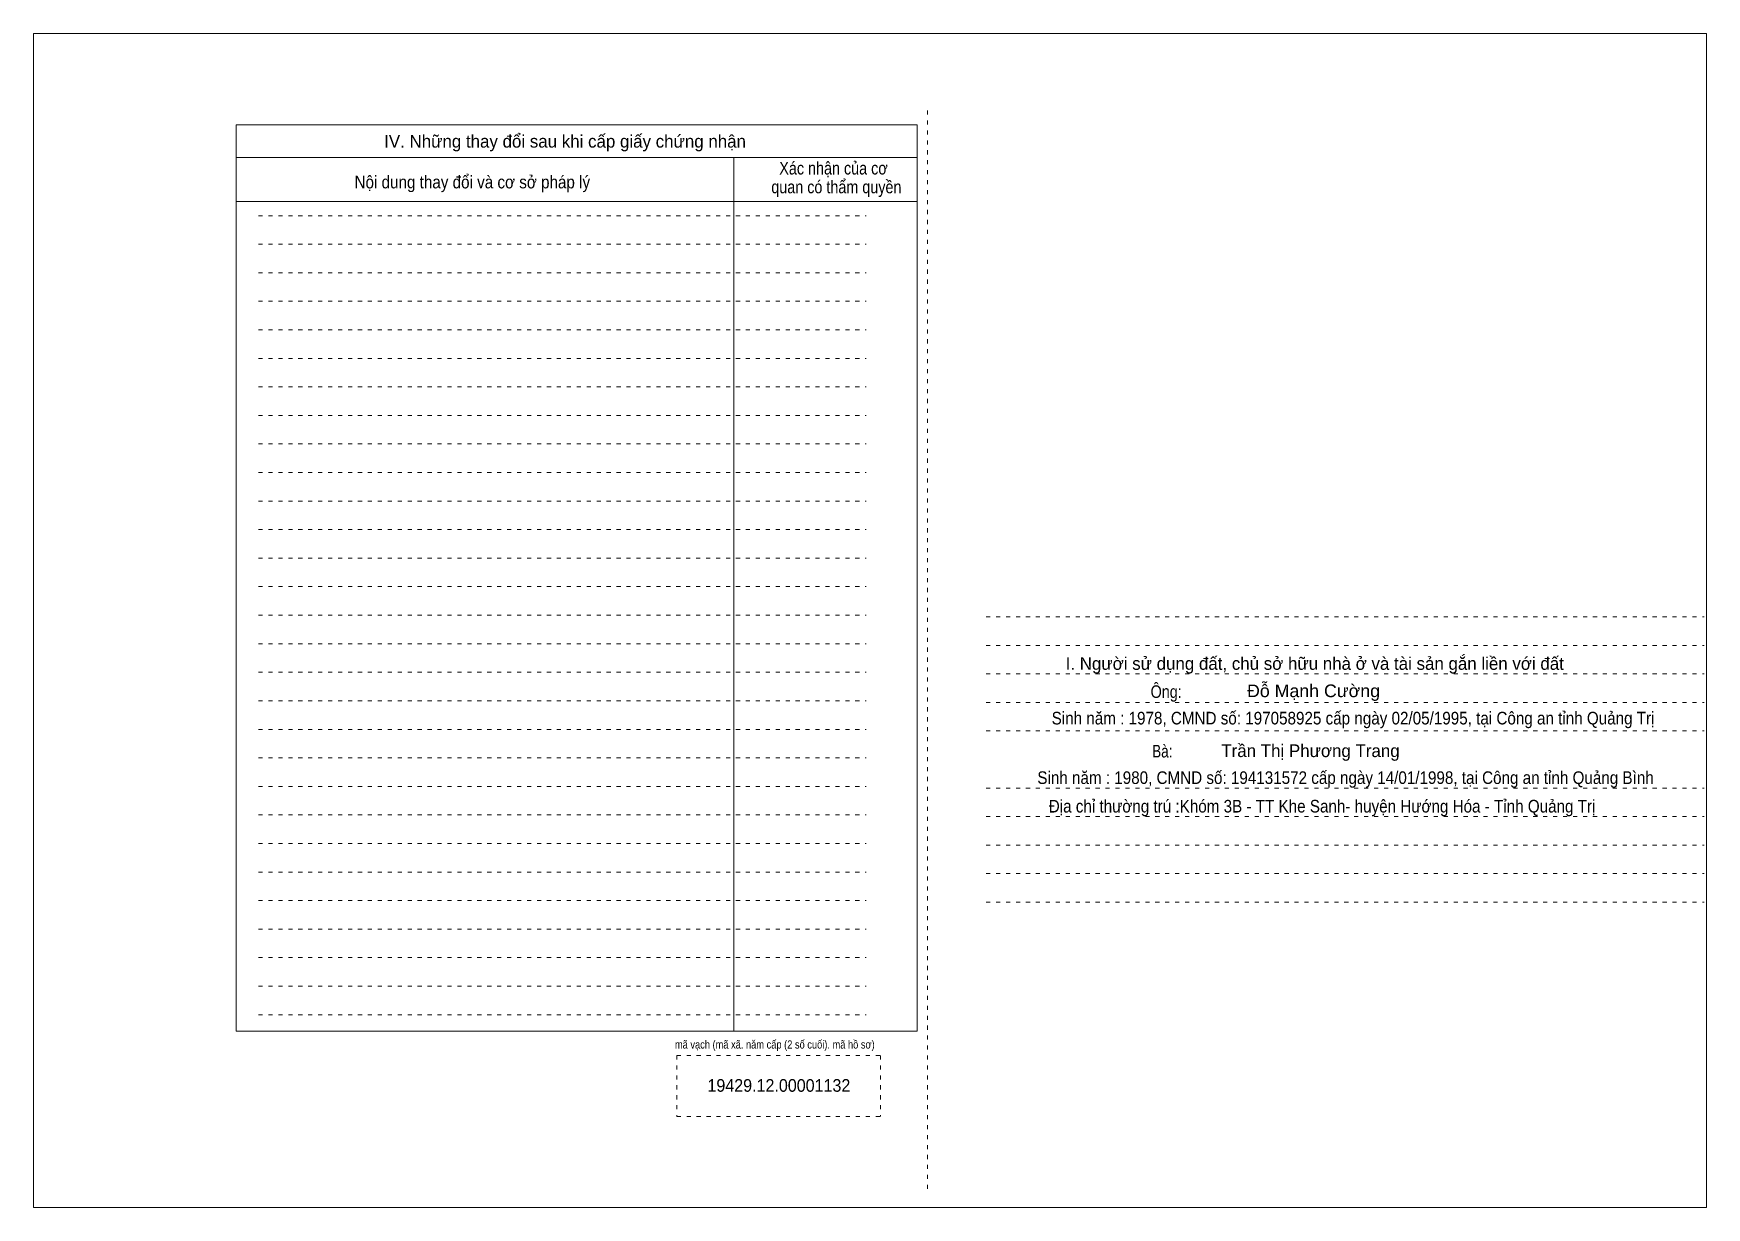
# Model space of a CAD drawing. Header units: metres. Extents: x -240 to 370456, y 199 to 1841730.
# Drawn here: x -240.04 to -199, y 199.02 to 227.82 of the extents above; entities that cross this region are included whole.
import ezdxf
from ezdxf.enums import TextEntityAlignment as Align

# ---------------------------------------------------------------- set-up
doc = ezdxf.new("R2010")
doc.units = ezdxf.units.M
doc.header["$LTSCALE"] = 0.12
doc.linetypes.add('DOTTED', pattern=[1.5, 0.3, -1.2])
for name, color, linetype, lineweight in [('1', 7, 'DOTTED', 13), ('10', 7, 'Continuous', 13), ('11', 7, 'Continuous', 13), ('2', 7, 'Continuous', 13)]:
    doc.layers.add(name, color=color, linetype=linetype, lineweight=lineweight)

msp = doc.modelspace()

# ---------------------------------------------------------------- texts
at = {"layer": '1', "width": 0.85}
msp.add_text('mã vạch (mã xã. năm cấp (2 số cuối). mã hồ sơ)', height=0.2, dxfattribs=at).set_placement((-221.855, 202.92), align=Align.CENTER)
at = {"layer": '10'}
for s, p in [('IV. Những thay đổi sau khi cấp giấy chứng nhận', (-227, 225.02)), ('I. Người sử dụng đất, chủ sở hữu nhà ở và tài sản gắn liền với đất', (-208.61, 212.21))]:
    msp.add_text(s, height=0.31, dxfattribs=at).set_placement(p, align=Align.CENTER)
for s, width, p in [('Xác nhận của cơ', 0.85, (-220.415, 224.36)), ('Nội dung thay đổi và cơ sở pháp lý', 0.9, (-229.275, 224.02)), ('Ông:', 0.85, (-212.255, 211.52)), ('Sinh năm : 1978, CMND số: 197058925 cấp ngày 02/05/1995, tại Công an tỉnh Quảng Trị', 0.9, (-207.67, 210.87)), ('Bà:', 0.8, (-212.35, 210.06)), ('Sinh năm : 1980, CMND số: 194131572 cấp ngày 14/01/1998, tại Công an tỉnh Quảng Bình', 0.9, (-207.855, 209.41)), ('Địa chỉ thường trú :Khóm 3B - TT Khe Sanh- huyện Hướng Hóa - Tỉnh Quảng Trị', 0.9, (-208.43, 208.71))]:
    msp.add_text(s, height=0.31, dxfattribs=dict(at, width=width)).set_placement(p, align=Align.CENTER)
at = {"layer": '11'}
for s, width, p in [('Đỗ Mạnh Cường', 1.05, (-208.64, 211.54)), ('19429.12.00001132', 0.95, (-221.755, 201.86))]:
    msp.add_text(s, height=0.31, dxfattribs=dict(at, width=width)).set_placement(p, align=Align.CENTER)
msp.add_text('Trần Thị Phương Trang', height=0.31, dxfattribs=at).set_placement((-208.715, 210.07), align=Align.CENTER)
at = {"layer": '2', "width": 0.85}
msp.add_text('quan có thẩm quyền', height=0.31, dxfattribs=at).set_placement((-220.345, 223.9), align=Align.CENTER)

# ---------------------------------------------------------------- linework, layer by layer
at = {"layer": '1'}
for p, q in [((-218.11, 225.93), (-218.11, 199.43)), ((-234.52, 223.35), (-219.61, 223.35)), ((-234.52, 222.65), (-219.61, 222.65)), ((-234.52, 221.95), (-219.61, 221.95)), ((-234.52, 221.25), (-219.61, 221.25)), ((-234.52, 220.55), (-219.61, 220.55)), ((-234.52, 219.85), (-219.61, 219.85)), ((-234.52, 219.15), (-219.61, 219.15)), ((-234.52, 218.45), (-219.61, 218.45)), ((-234.52, 217.75), (-219.61, 217.75)), ((-234.52, 217.05), (-219.61, 217.05)), ((-234.52, 216.35), (-219.61, 216.35)), ((-234.52, 215.65), (-219.61, 215.65)), ((-234.52, 214.95), (-219.61, 214.95)), ((-234.52, 214.25), (-219.61, 214.25)), ((-234.52, 213.55), (-219.61, 213.55)), ((-216.67, 213.51), (-199.06, 213.51)), ((-234.52, 212.85), (-219.61, 212.85)), ((-216.67, 212.81), (-199.06, 212.81)), ((-234.52, 212.15), (-219.61, 212.15)), ((-216.67, 212.11), (-199.06, 212.11)), ((-234.52, 211.45), (-219.61, 211.45)), ((-216.67, 211.41), (-199.06, 211.41)), ((-234.52, 210.75), (-219.61, 210.75)), ((-216.67, 210.71), (-199.06, 210.71)), ((-234.52, 210.05), (-219.61, 210.05)), ((-234.52, 209.35), (-219.61, 209.35)), ((-216.67, 209.31), (-199.06, 209.31)), ((-234.52, 208.65), (-219.61, 208.65)), ((-216.67, 208.61), (-199.06, 208.61)), ((-234.52, 207.95), (-219.61, 207.95)), ((-216.67, 207.91), (-199.06, 207.91)), ((-234.52, 207.25), (-219.61, 207.25)), ((-216.67, 207.21), (-199.06, 207.21)), ((-234.52, 206.55), (-219.61, 206.55)), ((-216.67, 206.51), (-199.06, 206.51)), ((-234.52, 205.85), (-219.61, 205.85)), ((-234.52, 205.15), (-219.61, 205.15)), ((-234.52, 204.45), (-219.61, 204.45)), ((-234.52, 203.75), (-219.61, 203.75)), ((-224.26, 202.75), (-219.26, 202.75)), ((-224.26, 202.75), (-224.26, 201.25)), ((-219.26, 202.75), (-219.26, 201.25)), ((-224.26, 201.25), (-219.26, 201.25))]:
    msp.add_line(p, q, dxfattribs=at)
at = {"layer": '1', "linetype": 'Continuous'}
msp.add_lwpolyline([(-240.04, 199.02), (-199, 199.02), (-199, 227.82), (-240.04, 227.82)], close=True, dxfattribs=at)
at = {"layer": '2'}
for p, q in [((-235.07, 225.58), (-218.36, 225.58)), ((-235.07, 225.58), (-235.07, 203.35)), ((-218.36, 225.58), (-218.36, 203.35)), ((-235.07, 224.78), (-218.36, 224.78)), ((-222.86, 224.78), (-222.86, 203.35)), ((-235.07, 223.7), (-218.36, 223.7)), ((-235.07, 203.35), (-218.36, 203.35))]:
    msp.add_line(p, q, dxfattribs=at)

msp.set_redraw_order([(e.dxf.handle, doc.entitydb.next_handle()) for e in msp.query("TEXT MTEXT ATTDEF DIMENSION ARC_DIMENSION")])  # texts and dimensions are drawn at this point

doc.saveas('drawing.dxf')
